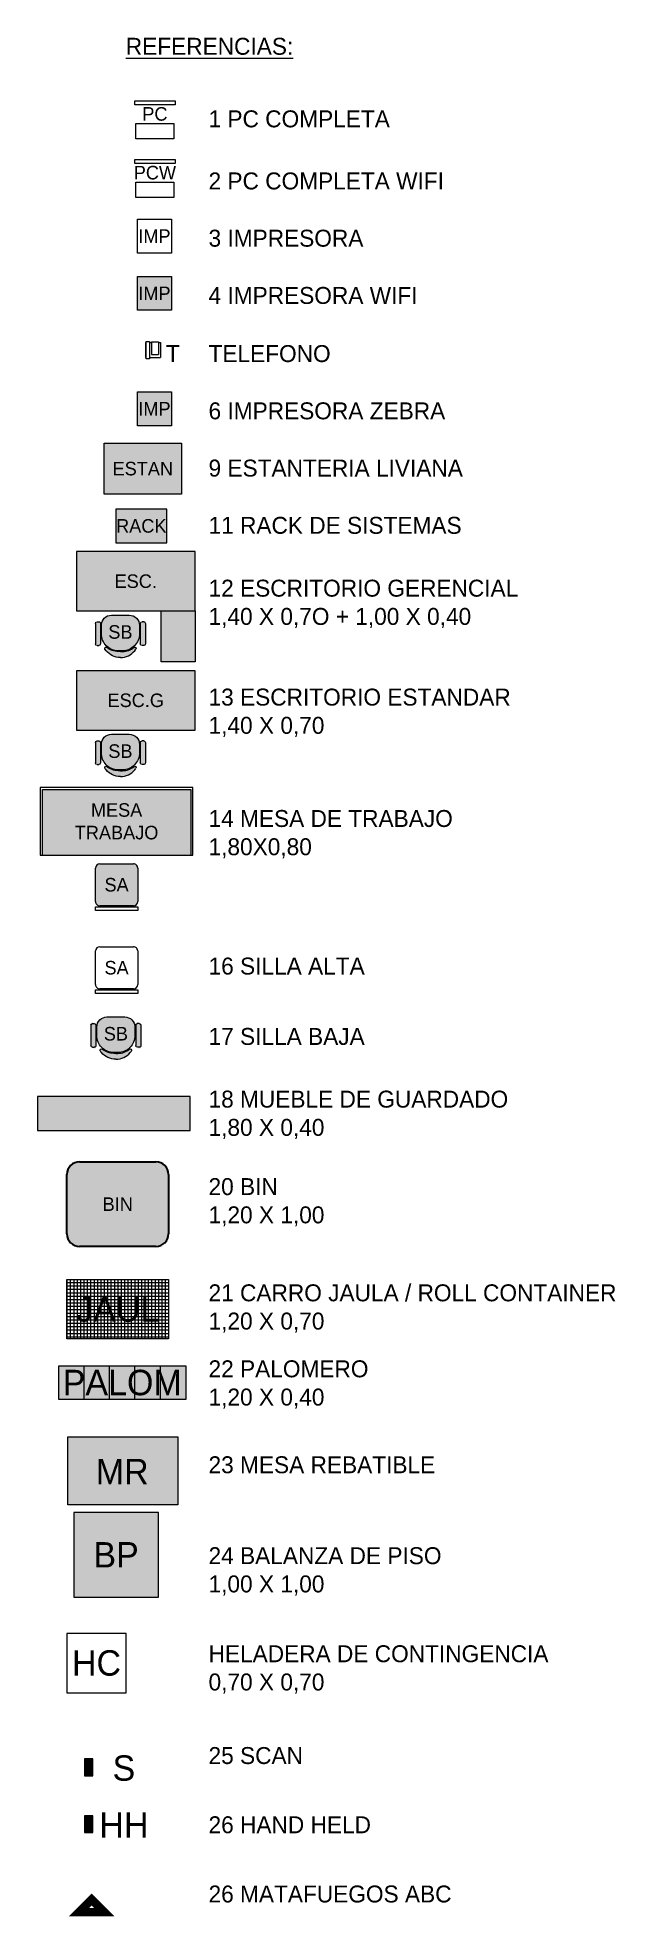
# Model space of a CAD drawing. Header units: millimetres. Extents: x 1972 to 5740, y 370 to 952.
# Drawn here: x 2729.44 to 2736.26, y 546.47 to 568.65 of the extents above; entities that cross this region are included whole.
import ezdxf

# ---------------------------------------------------------------- set-up
doc = ezdxf.new("R2010")
doc.units = ezdxf.units.MM
doc.header["$LTSCALE"] = 15
doc.layers.add('000 ALE MOB HATCH', color=8, linetype='Continuous', lineweight=0, true_color=0x808080)
doc.layers.add('000 ALE MOBILIARIO', color=8, linetype='Continuous', lineweight=0, true_color=0x808080)
doc.layers.add('000 ALE TEXTO', color=3, linetype='Continuous', lineweight=0)
doc.layers.add('Mobiliario', color=251, linetype='Continuous')
pattern_1 = [(0, (-3.197, 0), (0, 6.985), [5.08, -1.905]), (90, (-3.197, 0), (-6.985, 4e-16), [5.08, -1.905])]
pattern_2 = [(0, (0, -0.693), (0, 6.985), [5.08, -1.905]), (90, (0, -0.693), (-6.985, 4e-16), [5.08, -1.905])]
pattern_3 = [(0, (0, 0.9794), (0, 6.985), [5.08, -1.905]), (90, (0, 0.9794), (-6.985, 4e-16), [5.08, -1.905])]

msp = doc.modelspace()

# ---------------------------------------------------------------- texts
at = {"layer": '000 ALE TEXTO'}
for s, width, heights, insert, char_height, attachment_point in [('{\\H0.5x;\\LREFERENCIAS:}', 12.6341857, [4.04313], (2730.47878, 568.64286), 0.4, 1), ('PC', 1.1443176, [0.96701], (2730.82214, 567.74377), 0.16, 5), ('{\\H0.5x;1 PC COMPLETA}', 12.6341857, [4.04313], (2731.4553, 567.78654), 0.4, 1), ('PCW', 1.1443176, [0.96701], (2730.82214, 567.05073), 0.16, 5), ('{\\H0.5x;2 PC COMPLETA WIFI}', 12.6341857, [4.04313], (2731.4553, 567.05362), 0.4, 1), ('IMP', 1.1443176, [0.96701], (2730.81661, 566.3028), 0.16, 5), ('{\\H0.5x;3 IMPRESORA}', 12.6341857, [4.04313], (2731.4553, 566.37789), 0.4, 1), ('IMP', 1.1443176, [0.96701], (2730.81661, 565.62707), 0.16, 5), ('{\\H0.5x;4 IMPRESORA WIFI}', 12.6341857, [4.04313], (2731.4553, 565.70216), 0.4, 1), ('{\\H0.5x;T}', 12.6341857, [4.04313], (2730.95246, 565.01592), 0.4, 1), ('{\\H0.5x;TELEFONO}', 12.6341857, [4.04313], (2731.4553, 565.01592), 0.4, 1), ('IMP', 1.1443176, [0.96701], (2730.81661, 564.26509), 0.16, 5), ('{\\H0.5x;6 IMPRESORA ZEBRA}', 12.6341857, [4.04313], (2731.4553, 564.34019), 0.4, 1), ('ESTAN', 1.1443176, [0.96701], (2730.67928, 563.55707), 0.16, 5), ('{\\H0.5x;9 ESTANTERIA LIVIANA}', 12.6341857, [4.04313], (2731.4553, 563.66446), 0.4, 1), ('RACK', 1.1443176, [0.96701], (2730.66156, 562.8812), 0.16, 5), ('{\\H0.5x;11 RACK DE SISTEMAS}', 12.6341857, [4.04313], (2731.4553, 562.98873), 0.4, 1), ('ESC.', 1.1443176, [0.96701], (2730.59592, 562.2287), 0.16, 5), ('{\\H0.5x;12 ESCRITORIO GERENCIAL\\P1,40 X 0,7O + 1,00 X 0,40}', 12.6341857, [4.04313], (2731.4553, 562.2471), 0.4, 1), ('SB', 1.1443176, [0.96701], (2730.41504, 561.629), 0.16, 5), ('ESC.G', 1.1443176, [0.96701], (2730.59592, 560.82259), 0.16, 5), ('{\\H0.5x;13 ESCRITORIO ESTANDAR\\P1,40 X 0,70}', 12.6341857, [4.04313], (2731.4553, 560.96154), 0.4, 1), ('SB', 1.1443176, [0.96701], (2730.41504, 560.22289), 0.16, 5), ('MESA TRABAJO', 1.1443176, [0.96701], (2730.3698, 559.39446), 0.16, 5), ('\\pxql;{\\H0.5x;14 MESA DE TRABAJO\\P1,80X0,80}', 12.6341857, [4.04313], (2731.4553, 559.52856), 0.4, 1), ('SA', 1.1443176, [0.96701], (2730.3698, 558.64576), 0.16, 5), ('SA', 1.1443176, [0.96701], (2730.3698, 557.66636), 0.16, 5), ('{\\H0.5x;16 SILLA ALTA}', 12.6341857, [4.04313], (2731.4553, 557.78692), 0.4, 1), ('SB', 1.1443176, [0.96701], (2730.36153, 556.88694), 0.16, 5), ('{\\H0.5x;17 SILLA BAJA}', 12.6341857, [4.04313], (2731.4553, 556.95611), 0.4, 1), ('{\\H0.5x;18 MUEBLE DE GUARDADO\\P1,80 X 0,40}', 12.6341857, [4.04313], (2731.4553, 556.21618), 0.4, 1), ('{\\H0.5x;20 BIN\\P1,20 X 1,00}', 12.6341857, [4.04313], (2731.4553, 555.18369), 0.4, 1), ('BIN', 1.1443176, [0.96701], (2730.38339, 554.87677), 0.16, 5), ('JAUL', 1.1443176, [0.96701], (2730.38339, 553.6378), 0.3, 5), ('{\\H0.5x;21 CARRO JAULA / ROLL CONTAINER\\P1,20 X 0,70}', 12.6341857, [4.04313], (2731.4553, 553.92994), 0.4, 1), ('PALOM', 1.1443176, [0.96701], (2730.43643, 552.76914), 0.3, 5), ('{\\H0.5x;22 PALOMERO\\P1,20 X 0,40}', 12.6341857, [4.04313], (2731.4553, 553.03304), 0.4, 1), ('MR', 1.1443176, [0.96701], (2730.43643, 551.72031), 0.3, 5), ('{\\H0.5x;23 MESA REBATIBLE}', 12.6341857, [4.04313], (2731.4553, 551.90057), 0.4, 1), ('BP', 1.1443176, [0.96701], (2730.36386, 550.73799), 0.3, 5), ('{\\H0.5x;24 BALANZA DE PISO\\P1,00 X 1,00}', 12.6341857, [4.04313], (2731.4553, 550.82758), 0.4, 1), ('HC', 1.1443176, [0.96701], (2730.13259, 549.45926), 0.3, 5), ('{\\H0.5x;HELADERA DE CONTINGENCIA\\P0,70 X 0,70}', 12.6341857, [4.04313], (2731.4553, 549.67002), 0.4, 1), ('{\\H0.5x;25 SCAN}', 12.6341857, [4.04313], (2731.4553, 548.46846), 0.4, 1), ('S', 1.1443176, [0.96701], (2730.45624, 548.21879), 0.3, 5), ('HH', 1.1443176, [0.96701], (2730.45624, 547.54884), 0.3, 5), ('{\\H0.5x;26 HAND HELD}', 12.6341857, [4.04313], (2731.4553, 547.6514), 0.4, 1), ('{\\H0.5x;26 MATAFUEGOS ABC}', 12.6341857, [4.04313], (2731.4553, 546.83434), 0.4, 1)]:
    msp.add_mtext_dynamic_manual_height_columns(s, width=width, gutter_width=12.5, heights=heights, dxfattribs=dict(at, insert=insert, char_height=char_height, attachment_point=attachment_point))

# ---------------------------------------------------------------- blocks, each defined once
blk = doc.blocks.new('000 - TELEFONO')
for p, q in [((6020.653, 1323.889), (6020.653, 1324.065)), ((6020.781, 1324.065), (6020.653, 1324.065)), ((6020.675, 1323.88), (6020.675, 1324.031)), ((6020.759, 1324.031), (6020.675, 1324.031)), ((6020.759, 1323.88), (6020.759, 1324.031)), ((6020.829, 1324.065), (6020.821, 1324.065)), ((6020.829, 1323.889), (6020.829, 1324.065)), ((6020.675, 1323.889), (6020.653, 1323.889)), ((6020.759, 1323.88), (6020.675, 1323.88)), ((6020.781, 1323.889), (6020.759, 1323.889)), ((6020.829, 1323.889), (6020.821, 1323.889))]:
    blk.add_line(p, q)
blk.add_lwpolyline([(6020.821, 1323.875), (6020.781, 1323.875), (6020.781, 1324.08), (6020.821, 1324.08)], close=True)
blk = doc.blocks.new('A$C6E4A3011')
for p, q in [((0.176, 0.57), (0.176, 0.55)), ((0.196, 0.59), (0.436, 0.59)), ((0.196, 0.53), (0.436, 0.53)), ((0.456, 0.57), (0.456, 0.55)), ((0.176, 0.02), (0.176, 0.04)), ((0.196, 0.06), (0.436, 0.06)), ((0.456, 0.02), (0.456, 0.04)), ((0.196, 0), (0.436, 0))]:
    blk.add_line(p, q)
blk.add_lwpolyline([(0.318, 0.52), (0.218, 0.52, 0.414214), (0.098, 0.4), (0.098, 0.19, 0.414214), (0.218, 0.07), (0.318, 0.07, 0.414214), (0.518, 0.27), (0.518, 0.32, 0.414214)], format="xyb", close=True)
for points in [[(0.528, 0.295), (0.528, 0.32, 0.178789), (0.477, 0.457)], [(0.598, 0.295), (0.598, 0.32, 0.207449), (0.5, 0.479)], [(0.528, 0.295), (0.528, 0.27, -0.178789), (0.477, 0.133)], [(0.598, 0.295), (0.598, 0.27, -0.207449), (0.5, 0.111)]]:
    blk.add_lwpolyline(points, format="xyb")
for centre, radius, start, end in [((0.196, 0.57), 0.02, 90, 180), ((0.196, 0.55), 0.02, 180, 270), ((0.436, 0.57), 0.02, 0, 90), ((0.436, 0.55), 0.02, 270, 0), ((0.492, 0.464), 0.0169, 62.9795, 207.8724), ((0.196, 0.04), 0.02, 90, 180), ((0.196, 0.02), 0.02, 180, 270), ((0.436, 0.04), 0.02, 0, 90), ((0.436, 0.02), 0.02, 270, 0), ((0.492, 0.126), 0.0169, 152.1276, 297.0205)]:
    blk.add_arc(centre, radius, start, end)
blk = doc.blocks.new('1.4x0.7')
blk.add_lwpolyline([(-1.4, 0), (0, 0), (0, 0.7), (-1.4, 0.7), (-1.4, 0)])
at = {"extrusion": (0, 0, -1), "zscale": -1, "rotation": 270}
blk.add_blockref('A$C6E4A3011', (0.586, 0.048), dxfattribs=at)
blk = doc.blocks.new('ESCRITORIO GERENCIAL')
for points in [[(2731.211, 561.148), (2732.611, 561.148), (2732.611, 561.848), (2731.211, 561.848), (2731.211, 561.148)], [(2732.611, 561.148), (2732.611, 560.548), (2732.211, 560.548), (2732.211, 561.148)]]:
    blk.add_lwpolyline(points)
at = {"extrusion": (0, 0, -1), "zscale": -1, "rotation": 270}
blk.add_blockref('A$C6E4A3011', (-2732.025, 561.196), dxfattribs=at)
blk = doc.blocks.new('MESA DE TRABAJO')
for points in [[(1.8, 0.8), (0, 0.8), (0, 0), (1.8, 0), (1.8, 0.8)], [(0, 0), (0.025, 0), (0.025, 0.775), (1.775, 0.775), (1.775, 0), (1.8, 0)]]:
    blk.add_lwpolyline(points)
blk = doc.blocks.new('IRI-OCASA-Layout R 9$1$OCA_SILLA-12')
for p, q in [((0.055, 0.05), (0.055, 0.448)), ((0.105, 0.498), (0.502, 0.498)), ((0.552, 0.448), (0.552, 0.05)), ((0.502, 0), (0.105, 0))]:
    blk.add_line(p, q)
blk.add_lwpolyline([(0, 0), (0, 0.498), (0.043, 0.498), (0.043, 0)], close=True)
for centre, start, end in [((0.105, 0.448), 90, 180), ((0.502, 0.448), 0, 90), ((0.105, 0.05), 180, 270), ((0.502, 0.05), 270, 0)]:
    blk.add_arc(centre, 0.05, start, end)
blk = doc.blocks.new('BIND')
at = {"layer": 'Mobiliario'}
for p, q in [((275629.499, 112304.128), (275630.399, 112304.128)), ((275629.349, 112303.278), (275629.349, 112303.978)), ((275630.549, 112303.978), (275630.549, 112303.278)), ((275630.399, 112303.128), (275629.499, 112303.128))]:
    blk.add_line(p, q, dxfattribs=at)
for centre, start, end in [((275629.499, 112303.978), 90, 180), ((275630.399, 112303.978), 0, 90), ((275629.499, 112303.278), 180, 270), ((275630.399, 112303.278), 270, 0)]:
    blk.add_arc(centre, 0.15, start, end, dxfattribs=at)
blk = doc.blocks.new('CARRO')
blk.add_lwpolyline([(0, 0.7), (1.2, 0.7), (1.2, 0), (0, 0), (0, 0.7)])
blk = doc.blocks.new('PALOMAR')
at = {"layer": '000 ALE MOBILIARIO'}
for p, q in [((275790.453, 112253.565), (275790.853, 112253.565)), ((275790.453, 112253.265), (275790.853, 112253.265)), ((275790.453, 112252.965), (275790.853, 112252.965)), ((275790.453, 112252.665), (275790.853, 112252.665))]:
    blk.add_line(p, q, dxfattribs=at)
blk.add_lwpolyline([(275790.453, 112252.365), (275790.453, 112253.865), (275790.853, 112253.865), (275790.853, 112252.365)], close=True, dxfattribs=at)

# ---------------------------------------------------------------- hatches: boundary and pattern name
at = {"layer": '000 ALE MOB HATCH', "transparency": 33554687}
h = msp.add_hatch(dxfattribs=at)
h.set_pattern_fill('ANGLE', color=256)
h.set_pattern_definition(pattern_1)
h.paths.add_polyline_path([(2731.06085, 567.8507), (2730.58343, 567.8507), (2730.58343, 567.9007), (2731.06085, 567.9007)])
h = msp.add_hatch(dxfattribs=at)
h.set_pattern_fill('ANGLE', color=256)
h.set_pattern_definition(pattern_1)
h.paths.add_polyline_path([(2731.04714, 567.45175), (2730.59714, 567.45175), (2730.59714, 567.63175), (2731.04714, 567.63175)])
at = {"layer": '000 ALE MOB HATCH', "true_color": 0xfcfc03, "transparency": 33554687}
h = msp.add_hatch(dxfattribs=at)
h.set_pattern_fill('ANGLE', color=2)
h.set_pattern_definition(pattern_1)
h.paths.add_polyline_path([(2731.06085, 567.15767), (2730.58343, 567.15767), (2730.58343, 567.20767), (2731.06085, 567.20767)])
h = msp.add_hatch(dxfattribs=at)
h.set_pattern_fill('ANGLE', color=2)
h.set_pattern_definition(pattern_1)
h.paths.add_polyline_path([(2731.04714, 566.75871), (2730.59714, 566.75871), (2730.59714, 566.93871), (2731.04714, 566.93871)])
at = {"layer": '000 ALE MOB HATCH', "true_color": 0x03fc03, "transparency": 33554687}
h = msp.add_hatch(dxfattribs=at)
h.set_pattern_fill('ANGLE', color=3)
h.set_pattern_definition(pattern_1)
h.paths.add_polyline_path([(2730.61661, 566.1028), (2730.61661, 566.5028), (2731.01661, 566.5028), (2731.01661, 566.1028)])
at = {"layer": '000 ALE MOB HATCH', "true_color": 0x7aafdf, "transparency": 33554687}
h = msp.add_hatch(color=143, dxfattribs=at)
h.dxf.hatch_style = 1
h.paths.add_polyline_path([(2730.61661, 565.42707), (2730.61661, 565.82707), (2731.01661, 565.82707), (2731.01661, 565.42707)])
at = {"layer": '000 ALE MOB HATCH', "true_color": 0x03fc03, "transparency": 33554687}
h = msp.add_hatch(dxfattribs=at)
h.set_pattern_fill('ANGLE', color=3)
h.set_pattern_definition([(0, (-3.197, -0.1236), (0, 6.985), [5.08, -1.905]), (90, (-3.197, -0.1236), (-6.985, 4e-16), [5.08, -1.905])])
h.paths.add_polyline_path([(2730.8869, 565.04562), (2730.86477, 565.04562), (2730.86477, 564.90401), (2730.78078, 564.90401), (2730.78078, 565.04562), (2730.75865, 565.04562), (2730.75865, 564.86983), (2730.8869, 564.86983)])
h.paths.add_polyline_path([(2730.86477, 565.04562), (2730.86477, 565.05538), (2730.78078, 565.05538), (2730.78078, 564.90401), (2730.86477, 564.90401)])
h.paths.add_polyline_path([(2730.75865, 565.0602), (2730.71958, 565.0602), (2730.71958, 564.85525), (2730.75865, 564.85525)])
h.paths.add_polyline_path([(2730.71958, 565.04562), (2730.71112, 565.04562), (2730.71112, 564.86983), (2730.71958, 564.86983)])
at = {"layer": '000 ALE MOB HATCH', "true_color": 0x636466, "transparency": 33554687}
h = msp.add_hatch(color=251, dxfattribs=at)
h.dxf.hatch_style = 1
h.paths.add_polyline_path([(2730.61661, 564.06509), (2730.61661, 564.46509), (2731.01661, 564.46509), (2731.01661, 564.06509)])
at = {"layer": '000 ALE MOB HATCH', "true_color": 0x7aafdf, "transparency": 33554687}
h = msp.add_hatch(color=143, dxfattribs=at)
h.dxf.hatch_style = 1
h.paths.add_polyline_path([(2730.2243, 563.85708), (2730.2243, 563.25708), (2731.1343, 563.25708), (2731.1343, 563.85708)])
at = {"layer": '000 ALE MOB HATCH', "true_color": 0x636466, "transparency": 33554687}
h = msp.add_hatch(color=251, dxfattribs=at)
h.dxf.hatch_style = 1
h.paths.add_polyline_path([(2730.36156, 562.6812), (2730.36156, 563.0812), (2730.96156, 563.0812), (2730.96156, 562.6812)])
at = {"layer": '000 ALE MOB HATCH', "true_color": 0xf7abae, "transparency": 33554687}
h = msp.add_hatch(color=241, dxfattribs=at)
h.dxf.hatch_style = 1
h.paths.add_polyline_path([(2731.29592, 561.8787), (2731.29592, 562.5787), (2729.89592, 562.5787), (2729.89592, 561.8787)])
h.paths.add_polyline_path([(2731.29592, 561.8787), (2730.89592, 561.8787), (2730.89592, 561.2787), (2731.29592, 561.2787)])
at = {"layer": '000 ALE MOB HATCH', "true_color": 0x2776bb, "transparency": 33554687}
h = msp.add_hatch(color=152, dxfattribs=at)
h.dxf.hatch_style = 1
h.paths.add_polyline_path([(2730.64004, 561.6087), (2730.64004, 561.7087, 0.41421356), (2730.52004, 561.8287), (2730.31004, 561.8287, 0.41421356), (2730.19004, 561.7087), (2730.19004, 561.6087, 0.41421356), (2730.39004, 561.4087), (2730.44004, 561.4087, 0.41421356)])
h.paths.add_polyline_path([(2730.71004, 561.7301, 0.41421356), (2730.69004, 561.7501), (2730.67004, 561.7501, 0.41421356), (2730.65004, 561.7301), (2730.65004, 561.4901, 0.41421356), (2730.67004, 561.4701), (2730.69004, 561.4701, 0.41421356), (2730.71004, 561.4901)])
h.paths.add_polyline_path([(2730.59947, 561.42656, 0.73251226), (2730.57656, 561.44913, -0.17878867), (2730.44004, 561.3987), (2730.41504, 561.3987), (2730.39004, 561.3987, -0.17878867), (2730.25353, 561.44913, 0.73251226), (2730.23062, 561.42656, 0.20744925), (2730.39004, 561.3287), (2730.41504, 561.3287), (2730.44004, 561.3287, 0.20744925)])
h.paths.add_polyline_path([(2730.18004, 561.7301, 0.41421356), (2730.16004, 561.7501), (2730.14004, 561.7501, 0.41421356), (2730.12004, 561.7301), (2730.12004, 561.4901, 0.41421356), (2730.14004, 561.4701), (2730.16004, 561.4701, 0.41421356), (2730.18004, 561.4901)])
at = {"layer": '000 ALE MOB HATCH', "true_color": 0xf7abae, "transparency": 33554687}
h = msp.add_hatch(color=241, dxfattribs=at)
h.dxf.hatch_style = 1
h.paths.add_polyline_path([(2731.29592, 560.47259), (2731.29592, 561.17259), (2729.89592, 561.17259), (2729.89592, 560.47259)])
at = {"layer": '000 ALE MOB HATCH', "true_color": 0x2776bb, "transparency": 33554687}
h = msp.add_hatch(color=152, dxfattribs=at)
h.dxf.hatch_style = 1
h.paths.add_polyline_path([(2730.64004, 560.20259), (2730.64004, 560.30259, 0.41421356), (2730.52004, 560.42259), (2730.31004, 560.42259, 0.41421356), (2730.19004, 560.30259), (2730.19004, 560.20259, 0.41421356), (2730.39004, 560.00259), (2730.44004, 560.00259, 0.41421356)])
h.paths.add_polyline_path([(2730.71004, 560.32399, 0.41421356), (2730.69004, 560.34399), (2730.67004, 560.34399, 0.41421356), (2730.65004, 560.32399), (2730.65004, 560.08399, 0.41421356), (2730.67004, 560.06399), (2730.69004, 560.06399, 0.41421356), (2730.71004, 560.08399)])
h.paths.add_polyline_path([(2730.59947, 560.02044, 0.73251226), (2730.57656, 560.04302, -0.17878867), (2730.44004, 559.99259), (2730.41504, 559.99259), (2730.39004, 559.99259, -0.17878867), (2730.25353, 560.04302, 0.73251226), (2730.23062, 560.02044, 0.20744925), (2730.39004, 559.92259), (2730.41504, 559.92259), (2730.44004, 559.92259, 0.20744925)])
h.paths.add_polyline_path([(2730.18004, 560.32399, 0.41421356), (2730.16004, 560.34399), (2730.14004, 560.34399, 0.41421356), (2730.12004, 560.32399), (2730.12004, 560.08399, 0.41421356), (2730.14004, 560.06399), (2730.16004, 560.06399, 0.41421356), (2730.18004, 560.08399)])
h = msp.add_hatch(color=152, dxfattribs=at)
h.dxf.hatch_style = 1
h.paths.add_polyline_path([(2731.2448, 559.76946), (2729.4948, 559.76946), (2729.4948, 558.99446), (2731.2448, 558.99446)])
at = {"layer": '000 ALE MOB HATCH', "true_color": 0xfcfc03, "transparency": 33554687}
h = msp.add_hatch(color=2, dxfattribs=at)
h.dxf.hatch_style = 1
h.paths.add_polyline_path([(2730.61895, 558.84446, 0.41421356), (2730.56895, 558.89446), (2730.17065, 558.89446, 0.41421356), (2730.12065, 558.84446), (2730.12065, 558.44706, 0.41421356), (2730.17065, 558.39706), (2730.56895, 558.39706, 0.41421356), (2730.61895, 558.44706)])
h = msp.add_hatch(dxfattribs=at)
h.set_pattern_fill('ANGLE', color=2)
h.set_pattern_definition(pattern_3)
h.paths.add_polyline_path([(2733.8162, 558.84446, 0.41421356), (2733.7662, 558.89446), (2733.3679, 558.89446, 0.41421356), (2733.3179, 558.84446), (2733.3179, 558.44706, 0.41421356), (2733.3679, 558.39706), (2733.7662, 558.39706, 0.41421356), (2733.8162, 558.44706)])
h = msp.add_hatch(dxfattribs=at)
h.set_pattern_fill('ANGLE', color=2)
h.set_pattern_definition(pattern_3)
h.paths.add_polyline_path([(2733.8162, 558.84446, 0.41421356), (2733.7662, 558.89446), (2733.3679, 558.89446, 0.41421356), (2733.3179, 558.84446), (2733.3179, 558.44706, 0.41421356), (2733.3679, 558.39706), (2733.7662, 558.39706, 0.41421356), (2733.8162, 558.44706)])
h = msp.add_hatch(dxfattribs=at)
h.set_pattern_fill('ANGLE', color=2)
h.set_pattern_definition(pattern_1)
h.paths.add_polyline_path([(2730.12065, 557.46766, 0.41421356), (2730.17065, 557.41766), (2730.56895, 557.41766, 0.41421356), (2730.61895, 557.46766), (2730.61895, 557.86506, 0.41421356), (2730.56895, 557.91506), (2730.17065, 557.91506, 0.41421356), (2730.12065, 557.86506)])
at = {"layer": '000 ALE MOB HATCH', "true_color": 0x2776bb, "transparency": 33554687}
h = msp.add_hatch(color=152, dxfattribs=at)
h.dxf.hatch_style = 1
h.paths.add_polyline_path([(2730.58653, 556.86664), (2730.58653, 556.96664, 0.41421356), (2730.46653, 557.08664), (2730.25653, 557.08664, 0.41421356), (2730.13653, 556.96664), (2730.13653, 556.86664, 0.45141623), (2730.36153, 556.66821, 0.45141623)])
h.paths.add_polyline_path([(2730.59653, 556.74804, 0.41421356), (2730.61653, 556.72804, 1.11803399), (2730.65653, 556.74804), (2730.65653, 556.98804, 0.41421356), (2730.63653, 557.00804, 1.11803399), (2730.59653, 556.98804)])
h.paths.add_polyline_path([(2730.38653, 556.58664, 0.20744925), (2730.54596, 556.68449, 0.73251226), (2730.52305, 556.70706, -0.17878867), (2730.38653, 556.65664), (2730.36153, 556.65664), (2730.33653, 556.66664, -0.1794544), (2730.20289, 556.70515, 0.81435459), (2730.17711, 556.68449, 0.20744925), (2730.33653, 556.58664), (2730.36153, 556.58664)])
h.paths.add_polyline_path([(2730.12653, 556.98804, 0.41421356), (2730.10653, 557.00804, 1.11803399), (2730.06653, 556.98804), (2730.06653, 556.74804, 0.41421356), (2730.08653, 556.72804, 1.11803399), (2730.12653, 556.74804)])
at = {"layer": '000 ALE MOB HATCH', "true_color": 0x7aafdf, "transparency": 33554687}
h = msp.add_hatch(color=143, dxfattribs=at)
h.dxf.hatch_style = 1
h.paths.add_polyline_path([(2729.43726, 556.14595), (2729.43726, 555.74595), (2731.23726, 555.74595), (2731.23726, 556.14595)])
at = {"layer": '000 ALE MOB HATCH', "true_color": 0xf26722, "transparency": 33554687}
h = msp.add_hatch(color=30, dxfattribs=at)
h.dxf.hatch_style = 1
h.paths.add_polyline_path([(2730.98339, 555.22677, 0.41421356), (2730.83339, 555.37677), (2729.93339, 555.37677, 0.41421356), (2729.78339, 555.22677), (2729.78339, 554.52677, 0.41421356), (2729.93339, 554.37677), (2730.83339, 554.37677, 0.41421356), (2730.98339, 554.52677)])
at = {"layer": '000 ALE MOB HATCH', "true_color": 0x2776bb}
h = msp.add_hatch(dxfattribs=at)
h.set_pattern_fill('_USER', color=152, scale=0.04, double=1, pattern_type=0)
h.set_pattern_definition([(0, (-272899.612584, -111751.76875), (0, 0.04), []), (90, (-272899.612584, -111751.76875), (-0.04, 0), [])])
h.paths.add_polyline_path([(2729.78339, 553.9878), (2730.98339, 553.9878), (2730.98339, 553.2878), (2729.78339, 553.2878)])
at = {"layer": '000 ALE MOB HATCH', "true_color": 0x58ba48, "transparency": 33554687}
h = msp.add_hatch(color=85, dxfattribs=at)
h.dxf.hatch_style = 1
h.paths.add_polyline_path([(2729.68643, 552.96914), (2731.18643, 552.96914), (2731.18643, 552.56914), (2729.68643, 552.56914)])
at = {"layer": '000 ALE MOB HATCH', "true_color": 0xb3b3b3, "transparency": 33554687}
h = msp.add_hatch(color=253, dxfattribs=at)
h.dxf.hatch_style = 1
h.paths.add_polyline_path([(2729.79468, 552.12856), (2731.09468, 552.12856), (2731.09468, 551.32856), (2729.79468, 551.32856)])
at = {"layer": '000 ALE MOB HATCH', "true_color": 0x505153, "transparency": 33554687}
h = msp.add_hatch(color=251, dxfattribs=at)
h.dxf.hatch_style = 1
h.paths.add_polyline_path([(2729.86386, 550.23799), (2730.86386, 550.23799), (2730.86386, 551.23799), (2729.86386, 551.23799)])
at = {"layer": '000 ALE MOB HATCH', "true_color": 0xf8991e, "transparency": 33554687}
h = msp.add_hatch(color=30, dxfattribs=at)
h.dxf.hatch_style = 1
h.paths.add_polyline_path([(2729.99094, 548.1283), (2730.09094, 548.1283), (2730.09094, 548.3283), (2729.99094, 548.3283)])
at = {"layer": '000 ALE MOB HATCH', "true_color": 0xa953a0, "transparency": 33554687}
h = msp.add_hatch(color=215, dxfattribs=at)
h.dxf.hatch_style = 1
h.paths.add_polyline_path([(2729.99094, 547.45851), (2730.09094, 547.45851), (2730.09094, 547.65851), (2729.99094, 547.65851)])
at = {"layer": '000 ALE MOBILIARIO', "true_color": 0xf1eb1f, "transparency": 33554687}
h = msp.add_hatch(dxfattribs=at)
h.set_pattern_fill('ANGLE', color=2)
h.set_pattern_definition(pattern_2)
h.paths.add_polyline_path([(2731.06085, 567.15767), (2730.58343, 567.15767), (2730.58343, 567.20767), (2731.06085, 567.20767)])
h = msp.add_hatch(dxfattribs=at)
h.set_pattern_fill('ANGLE', color=2)
h.set_pattern_definition(pattern_2)
h.paths.add_polyline_path([(2731.04714, 566.75871), (2730.59714, 566.75871), (2730.59714, 566.93871), (2731.04714, 566.93871)])
at = {"layer": '000 ALE MOBILIARIO', "true_color": 0x4554a5, "transparency": 33554687}
h = msp.add_hatch(dxfattribs=at)
h.set_pattern_fill('ANGLE', color=175)
h.set_pattern_definition([(0, (0, -0.676), (0, 6.985), [5.08, -1.905]), (90, (0, -0.676), (-6.985, 4e-16), [5.08, -1.905])])
h.paths.add_polyline_path([(2730.61661, 565.42707), (2730.61661, 565.82707), (2731.01661, 565.82707), (2731.01661, 565.42707)])

# ---------------------------------------------------------------- linework, layer by layer
at = {"layer": '000 ALE MOB HATCH', "color": 1, "true_color": 0xfe0101, "const_width": 0.1}
msp.add_lwpolyline([(2729.9242, 546.51961), (2730.2242, 546.51961), (2730.0742, 546.66961)], close=True, dxfattribs=at)
at = {"layer": '000 ALE MOBILIARIO'}
for points in [[(2731.06085, 567.8507), (2730.58343, 567.8507), (2730.58343, 567.9007), (2731.06085, 567.9007)], [(2731.06085, 567.15767), (2730.58343, 567.15767), (2730.58343, 567.20767), (2731.06085, 567.20767)], [(2730.61661, 566.1028), (2730.61661, 566.5028), (2731.01661, 566.5028), (2731.01661, 566.1028)], [(2730.61661, 565.42707), (2730.61661, 565.82707), (2731.01661, 565.82707), (2731.01661, 565.42707)], [(2730.61661, 564.06509), (2730.61661, 564.46509), (2731.01661, 564.46509), (2731.01661, 564.06509)]]:
    msp.add_lwpolyline(points, close=True, dxfattribs=at)
for points in [[(2731.04714, 567.45175), (2730.59714, 567.45175), (2730.59714, 567.63175), (2731.04714, 567.63175), (2731.04714, 567.45175)], [(2731.04714, 566.75871), (2730.59714, 566.75871), (2730.59714, 566.93871), (2731.04714, 566.93871), (2731.04714, 566.75871)], [(2730.2243, 563.85708), (2731.1343, 563.85708), (2731.1343, 563.25708), (2730.2243, 563.25708), (2730.2243, 563.85708)], [(2730.36156, 562.6812), (2730.96156, 562.6812), (2730.96156, 563.0812), (2730.36156, 563.0812), (2730.36156, 562.6812)], [(2729.43726, 555.74595), (2731.23726, 555.74595), (2731.23726, 556.14595), (2729.43726, 556.14595), (2729.43726, 555.74595)], [(2729.79468, 552.12856), (2731.09468, 552.12856), (2731.09468, 551.32856), (2729.79468, 551.32856), (2729.79468, 552.12856)], [(2729.86386, 550.23799), (2730.86386, 550.23799), (2730.86386, 551.23799), (2729.86386, 551.23799), (2729.86386, 550.23799)], [(2729.78259, 549.10926), (2730.48259, 549.10926), (2730.48259, 549.80926), (2729.78259, 549.80926), (2729.78259, 549.10926)], [(2729.99094, 548.1283), (2730.09094, 548.1283), (2730.09094, 548.3283), (2729.99094, 548.3283), (2729.99094, 548.1283)], [(2729.99094, 547.45851), (2730.09094, 547.45851), (2730.09094, 547.65851), (2729.99094, 547.65851), (2729.99094, 547.45851)]]:
    msp.add_lwpolyline(points, dxfattribs=at)

# ---------------------------------------------------------------- block references
for name, p, rotation in [('000 - TELEFONO', (8751.54014, 1888.93503), 180), ('IRI-OCASA-Layout R 9$1$OCA_SILLA-12', (2730.61895, 558.34216), 89.99999999999999), ('IRI-OCASA-Layout R 9$1$OCA_SILLA-12', (2730.61895, 557.36276), 89.99999999999999), ('PALOMAR', (114983.55168, -275237.88341), 89.99999999999999)]:
    msp.add_blockref(name, p, dxfattribs=dict(at, rotation=rotation))
at = {"layer": '000 ALE MOBILIARIO', "color": 2}
for name, p in [('ESCRITORIO GERENCIAL', (-1.31507, 0.73038)), ('1.4x0.7', (2731.29592, 560.47259))]:
    msp.add_blockref(name, p, dxfattribs=at)
at = {"layer": '000 ALE MOBILIARIO'}
for name, p in [('MESA DE TRABAJO', (2729.4698, 558.99446)), ('BIND', (-272899.56529, -111748.75121)), ('CARRO', (2729.78339, 553.2878))]:
    msp.add_blockref(name, p, dxfattribs=at)
at = {"layer": '000 ALE MOBILIARIO', "extrusion": (0, 0, -1), "zscale": -1, "rotation": 270}
msp.add_blockref('A$C6E4A3011', (-2730.65653, 557.18429), dxfattribs=at)

msp.set_redraw_order([(e.dxf.handle, doc.entitydb.next_handle()) for e in msp.query("TEXT MTEXT ATTDEF DIMENSION ARC_DIMENSION")])  # texts and dimensions are drawn at this point

doc.saveas('drawing.dxf')
